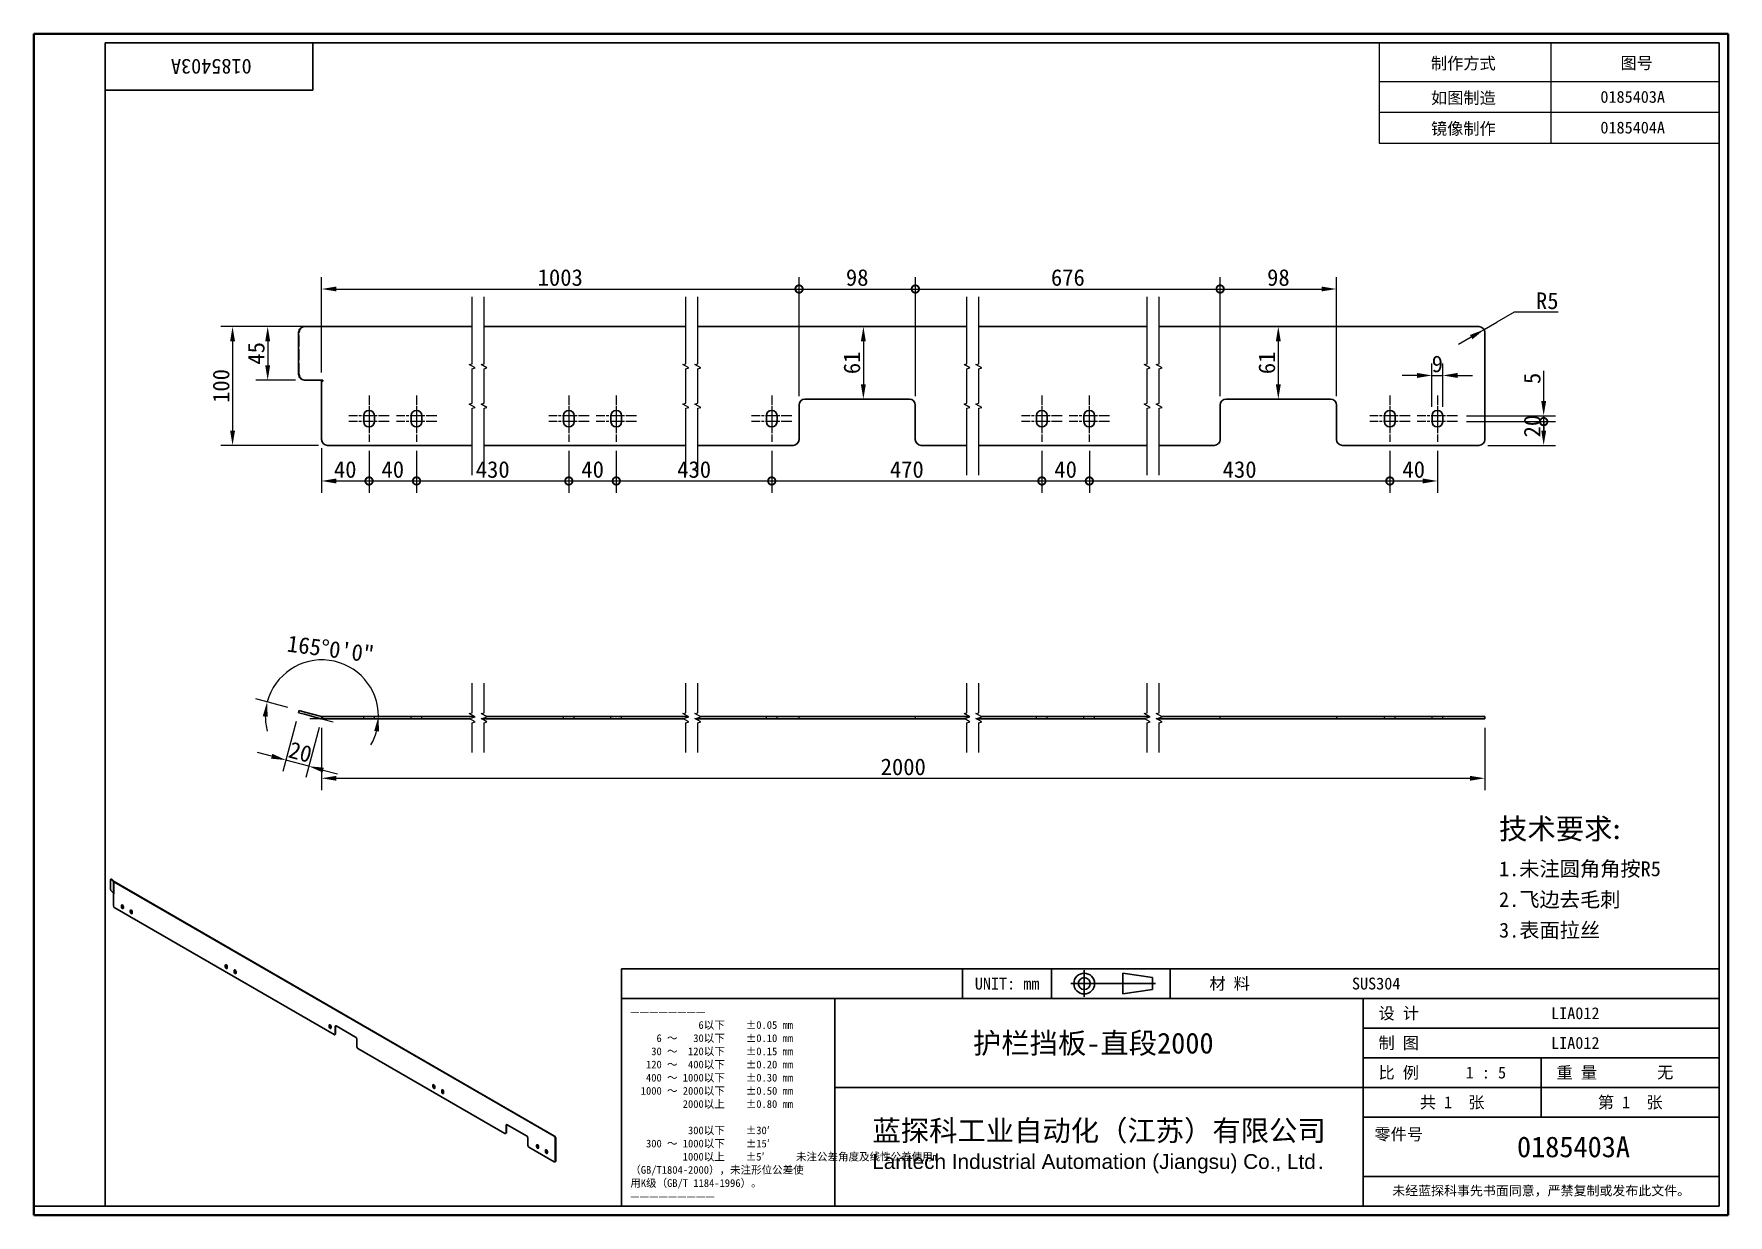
# Model space of a CAD drawing. Header units: millimetres. Extents: x 30 to 1458, y 27 to 1023.
import ezdxf
from ezdxf.enums import TextEntityAlignment as Align

# ---------------------------------------------------------------- set-up
doc = ezdxf.new("R2010")
doc.units = ezdxf.units.MM
doc.header["$LTSCALE"] = 5
doc.linetypes.add('CHAIN', pattern=[0.3543, 0.2362, -0.0295, 0.0591, -0.0295])
doc.linetypes.add('DASHED', pattern=[0.2067, 0.1654, -0.0413])
for name, color, linetype, lineweight in [('1', 7, 'Continuous', 18), ('可见 (ISO)', 7, 'Continuous', 25), ('可见窄的 (ISO)', 7, 'Continuous', 18), ('图框 (ISO)', 7, 'Continuous', 35), ('标题 (ISO)', 7, 'Continuous', 25)]:
    doc.layers.add(name, color=color, linetype=linetype, lineweight=lineweight)
for name, color, linetype, lineweight, true_color in [('中心标记 (ISO)', 1, 'CHAIN', 18, 0xc2ff0000), ('尺寸 (ISO)', 7, 'Continuous', 18, 0xc2008000), ('折线 (ISO)', 7, 'Continuous', 18, 0xc2008000), ('符号 (ISO)', 7, 'Continuous', 18, 0xc2008000), ('隐藏 (ISO)', 5, 'DASHED', 18, 0xc20000ff)]:
    doc.layers.add(name, color=color, linetype=linetype, lineweight=lineweight, true_color=true_color)
doc.styles.add('文本样式164', font='SimSun.ttf')
doc.styles.add('文本样式165', font='SimSun.ttf')
doc.styles.add('文本样式74', font='SimSun.ttf')
doc.styles.add('最新国标', font='simfang.ttf')
doc.styles.add('注释文本 (ISO)', font='simfang.ttf')
doc.dimstyles.new('默认 (GB)', dxfattribs={"dimscale": 5, "dimtxt": 2.8, "dimasz": 2.5, "dimexe": 2, "dimexo": 1.5, "dimgap": 0.5, "dimtad": 1, "dimtoh": 1, "dimdsep": 46, "dimtxsty": '最新国标', "dimcen": 0.09, "dimdle": 10, "dimaunit": 1, "dimadec": 3, "dimazin": 2, "dimtfac": 0.535714, "dimtdec": 3, "dimtmove": 0, "dimatfit": 3, "dimfxl": 1, "dimtolj": 1, "dimlwd": -1, "dimlwe": -1, "dimarcsym": 0})

msp = doc.modelspace()

# ---------------------------------------------------------------- texts
at = {"layer": '符号 (ISO)', "insert": (1264.4929, 310.7826), "char_height": 10, "width": 149.707603, "attachment_point": 4, "line_spacing_factor": 1.240703, "style": '注释文本 (ISO)'}
msp.add_mtext('{\\H1.75x;技术要求\\fCalibri|b0|i0|c0|p34;:\\fFangSong|b0|i0|c134|p49;\\P\\H0.71429x;1.未注圆角角按R5\\P2.飞边去毛刺\\P3.表面拉丝}', dxfattribs=at)

# ---------------------------------------------------------------- blocks, each defined once
blk = doc.blocks.new('图框 最新国标')
at = {"layer": '图框 (ISO)'}
for p, q in [((6, 7), (6, 204.5)), ((6, 204.5), (291.5, 204.5)), ((291.5, 204.5), (291.5, 5.5)), ((6, 7), (6, 5.5)), ((6, 7), (6, 5.5)), ((291.5, 5.5), (6, 5.5))]:
    blk.add_line(p, q, dxfattribs=at)
at = {"layer": '图框 (ISO)', "color": 7, "linetype": 'Continuous', "lineweight": 25}
for p, q in [((18, 203), (290, 203)), ((18, 7), (18, 203)), ((18, 203), (290, 203)), ((53, 203), (53, 195)), ((290, 203), (290, 7)), ((290, 203), (290, 7)), ((53, 195), (18, 195)), ((290, 7), (6, 7)), ((290, 7), (18, 7))]:
    blk.add_line(p, q, dxfattribs=at)
at = {"layer": '图框 (ISO)', "style": '文本样式74'}
blk.add_attdef('零件代号_001', (42.7, 200.25), '', height=2.5, rotation=180, dxfattribs=at)
blk = doc.blocks.new('标题栏 最新国标')
at = {"layer": '标题 (ISO)'}
for p, q in [((381.98, -183.84), (196.98, -183.84)), ((196.98, -183.84), (196.98, -223.84)), ((254.48, -183.84), (254.48, -188.84)), ((269.48, -183.84), (269.48, -188.84)), ((281.48, -188.09), (281.48, -184.59)), ((281.48, -184.59), (286.48, -185.34)), ((286.48, -185.34), (286.48, -187.34)), ((289.48, -183.84), (289.48, -188.84)), ((381.98, -223.84), (381.98, -183.84)), ((383.48, -183.84), (383.48, -225.34)), ((286.48, -187.34), (281.48, -188.09)), ((196.98, -188.84), (381.98, -188.84)), ((232.98, -188.84), (232.98, -223.84)), ((321.98, -188.84), (321.98, -223.84)), ((321.98, -193.84), (381.98, -193.84)), ((321.98, -198.84), (381.98, -198.84)), ((351.98, -198.84), (351.98, -208.84)), ((321.98, -203.84), (232.98, -203.84)), ((321.98, -203.84), (381.98, -203.84)), ((321.98, -208.84), (381.98, -208.84)), ((321.98, -218.84), (381.98, -218.84)), ((196.98, -223.84), (381.98, -223.84)), ((383.48, -225.34), (196.98, -225.34))]:
    blk.add_line(p, q, dxfattribs=at)
at = {"layer": '标题 (ISO)', "linetype": 'CHAIN', "ltscale": 5.000333}
blk.add_line((274.98, -184.09), (274.98, -188.59), dxfattribs=at)
at = {"layer": '标题 (ISO)', "linetype": 'CHAIN', "ltscale": 15.834605}
blk.add_line((272.73, -186.34), (286.98, -186.34), dxfattribs=at)
at = {"layer": '标题 (ISO)'}
for radius in [1.75, 1]:
    blk.add_circle((274.98, -186.34), radius, dxfattribs=at)
at = {"layer": '1', "style": '文本样式164'}
for s, p in [('UNIT: mm', (261.98, -186.34)), ('材 料', (299.48, -186.34)), ('设 计', (327.98, -191.34)), ('制 图', (327.98, -196.34)), ('比 例', (327.98, -201.34)), ('重 量', (357.98, -201.34)), ('共 1  张', (336.98, -206.34)), ('第 1  张', (366.98, -206.34))]:
    blk.add_text(s, height=2, dxfattribs=at).set_placement(p, align=Align.MIDDLE_CENTER)
at = {"layer": '标题 (ISO)', "style": '注释文本 (ISO)'}
for s, insert, char_height, attachment_point, line_spacing_factor in [('————————\\P}\\fSimSun|b0|i0;{\\H1.3000;             6以下    ±0.05 mm\\P}\\fSimSun|b0|i0;{\\H1.3000;     6 ～   30以下    ±0.10 mm\\P}\\fSimSun|b0|i0;{\\H1.3000;    30 ～  120以下    ±0.15 mm\\P}\\fSimSun|b0|i0;{\\H1.3000;   120 ～  400以下    ±0.20 mm\\P}\\fSimSun|b0|i0;{\\H1.3000;   400 ～ 1000以下    ±0.30 mm\\P}\\fSimSun|b0|i0;{\\H1.3000;  1000 ～ 2000以下    ±0.50 mm\\P}\\fSimSun|b0|i0;{\\H1.3000;          2000以上    ±0.80 mm\\P}\\fSimSun|b0|i0;{\\H1.3000;\\P}\\fSimSun|b0|i0;{\\H1.3000;           300以下    ±30′\\P}\\fSimSun|b0|i0;{\\H1.3000;   300 ～ 1000以下    ±15′\\P}\\fSimSun|b0|i0;{\\H1.3000;          1000以上    ±5′}\\fSimSun|b0|i0;{\\H1.3000;      未注公差角度及线性公差使用m\\P}\\fSimSun|b0|i0;{\\H1.3000;（GB/T1804-2000），未注形位公差使\\P}\\fSimSun|b0|i0;{\\H1.3000;用K级（GB/T 1184-1996）。\\P}\\fSimSun|b0|i0;{\\H1.3000;—————————', (198.48, -206.63), 1.3, 4, 1.023913), ('{\\fMicrosoft YaHei|b0|i0|c134|p34;\\H1.75x;蓝探科工业自动化（江苏）有限公司\\P\\fArial|b0|i0|c0|p34;\\H0.71429x;Lantech Industrial Automation (Jiangsu) Co., Ltd\\fFangSong|b0|i0|c134|p49;.\\H1.15195x; }', (277.48, -213.84), 2, 5, 0.978695)]:
    blk.add_mtext(s, dxfattribs=dict(at, insert=insert, char_height=char_height, attachment_point=attachment_point, line_spacing_factor=line_spacing_factor))
at = {"layer": '标题 (ISO)', "attachment_point": 5, "style": '注释文本 (ISO)'}
for s, insert, char_height in [('\\fFangSong|b0|i0;零件号', (327.98, -211.84), 2), ('\\fSimSun|b0|i0;{\\H1.6000;未经蓝探科事先书面同意，严禁复制或发布此文件。}', (351.98, -221.34), 1.6)]:
    blk.add_mtext(s, dxfattribs=dict(at, insert=insert, char_height=char_height))
at = {"layer": '标题 (ISO)'}
for tag, p, height, style in [('材料_001', (320.09, -187.33), 2, '注释文本 (ISO)'), ('设计人_001', (353.65, -192.33), 2, '注释文本 (ISO)'), ('库存编号_001', (256.23, -198.12), 3.5, '文本样式165'), ('设计人_001', (353.65, -197.33), 2, '注释文本 (ISO)'), ('视图比例_001', (339.26, -202.33), 2, '注释文本 (ISO)'), ('质量\\P3;_001', (371.53, -202.3), 2, '注释文本 (ISO)'), ('零件代号_001', (347.9, -215.59), 3.5, '文本样式165')]:
    blk.add_attdef(tag, p, '', height=height, dxfattribs=dict(at, style=style))
blk = doc.blocks.new('_DotSmall')
at = {"color": 0, "linetype": 'ByBlock', "const_width": 0.5}
blk.add_lwpolyline([(-0.0625, 0, 1), (0.0625, 0, 1)], format="xyb", close=True, dxfattribs=at)
blk = doc.blocks.new('*D5')
at = {"layer": 'Defpoints', "color": 0}
for p in [(272.4, 680.9), (312.4, 678.9), (312.4, 645.9)]:
    blk.add_point(p, dxfattribs=at)
at = {"layer": '尺寸 (ISO)', "color": 116, "true_color": 0x000000}
for p, q in [((272.4, 673.4), (272.4, 635.9)), ((312.4, 671.4), (312.4, 635.9)), ((284.9, 645.9), (312.4, 645.9))]:
    blk.add_line(p, q, dxfattribs=at)
blk.add_solid([(284.9, 648), (284.9, 643.8), (272.4, 645.9)], dxfattribs=at)
at = {"layer": '尺寸 (ISO)', "color": 116, "true_color": 0x000000, "xscale": 12.5, "yscale": 12.5, "zscale": 12.5}
blk.add_blockref('_DotSmall', (312.4, 645.9), dxfattribs=at)
at = {"layer": '尺寸 (ISO)', "insert": (292.3, 655.5), "char_height": 14, "attachment_point": 5, "style": '最新国标'}
blk.add_mtext('\\A1;40', dxfattribs=at)
blk = doc.blocks.new('*D7')
at = {"layer": 'Defpoints', "color": 0}
for p in [(312.4, 678.9), (352.4, 678.9), (352.4, 645.9)]:
    blk.add_point(p, dxfattribs=at)
at = {"layer": '尺寸 (ISO)', "color": 116, "true_color": 0x000000}
for p, q in [((312.4, 671.4), (312.4, 635.9)), ((352.4, 671.4), (352.4, 635.9)), ((312.4, 645.9), (352.4, 645.9))]:
    blk.add_line(p, q, dxfattribs=at)
at = {"layer": '尺寸 (ISO)', "color": 116, "true_color": 0x000000, "xscale": 12.5, "yscale": 12.5, "zscale": 12.5, "rotation": 180}
blk.add_blockref('_DotSmall', (312.4, 645.9), dxfattribs=at)
at = {"layer": '尺寸 (ISO)', "color": 116, "true_color": 0x000000, "xscale": 12.5, "yscale": 12.5, "zscale": 12.5}
blk.add_blockref('_DotSmall', (352.4, 645.9), dxfattribs=at)
at = {"layer": '尺寸 (ISO)', "insert": (332.4, 655.5), "char_height": 14, "attachment_point": 5, "style": '最新国标'}
blk.add_mtext('\\A1;40', dxfattribs=at)
blk = doc.blocks.new('*D8')
at = {"layer": 'Defpoints', "color": 0}
for p in [(352.4, 678.9), (480.7, 678.9), (480.7, 645.9)]:
    blk.add_point(p, dxfattribs=at)
at = {"layer": '尺寸 (ISO)', "color": 116, "true_color": 0x000000}
for p, q in [((352.4, 671.4), (352.4, 635.9)), ((480.7, 671.4), (480.7, 635.9)), ((352.4, 645.9), (480.7, 645.9))]:
    blk.add_line(p, q, dxfattribs=at)
at = {"layer": '尺寸 (ISO)', "color": 116, "true_color": 0x000000, "xscale": 12.5, "yscale": 12.5, "zscale": 12.5, "rotation": 180}
blk.add_blockref('_DotSmall', (352.4, 645.9), dxfattribs=at)
at = {"layer": '尺寸 (ISO)', "color": 116, "true_color": 0x000000, "xscale": 12.5, "yscale": 12.5, "zscale": 12.5}
blk.add_blockref('_DotSmall', (480.7, 645.9), dxfattribs=at)
at = {"layer": '尺寸 (ISO)', "insert": (416.6, 655.5), "char_height": 14, "attachment_point": 5, "style": '最新国标'}
blk.add_mtext('\\A1;430', dxfattribs=at)
blk = doc.blocks.new('*D9')
at = {"layer": 'Defpoints', "color": 0}
for p in [(480.7, 678.9), (520.7, 678.9), (520.7, 645.9)]:
    blk.add_point(p, dxfattribs=at)
at = {"layer": '尺寸 (ISO)', "color": 116, "true_color": 0x000000}
for p, q in [((480.7, 671.4), (480.7, 635.9)), ((520.7, 671.4), (520.7, 635.9)), ((480.7, 645.9), (520.7, 645.9))]:
    blk.add_line(p, q, dxfattribs=at)
at = {"layer": '尺寸 (ISO)', "color": 116, "true_color": 0x000000, "xscale": 12.5, "yscale": 12.5, "zscale": 12.5, "rotation": 180}
blk.add_blockref('_DotSmall', (480.7, 645.9), dxfattribs=at)
at = {"layer": '尺寸 (ISO)', "color": 116, "true_color": 0x000000, "xscale": 12.5, "yscale": 12.5, "zscale": 12.5}
blk.add_blockref('_DotSmall', (520.7, 645.9), dxfattribs=at)
at = {"layer": '尺寸 (ISO)', "insert": (500.8, 655.5), "char_height": 14, "attachment_point": 5, "style": '最新国标'}
blk.add_mtext('\\A1;40', dxfattribs=at)
blk = doc.blocks.new('*D10')
at = {"layer": 'Defpoints', "color": 0}
for p in [(520.7, 678.9), (651.7, 678.9), (651.7, 645.9)]:
    blk.add_point(p, dxfattribs=at)
at = {"layer": '尺寸 (ISO)', "color": 116, "true_color": 0x000000}
for p, q in [((520.7, 671.4), (520.7, 635.9)), ((651.7, 671.4), (651.7, 635.9)), ((520.7, 645.9), (651.7, 645.9))]:
    blk.add_line(p, q, dxfattribs=at)
at = {"layer": '尺寸 (ISO)', "color": 116, "true_color": 0x000000, "xscale": 12.5, "yscale": 12.5, "zscale": 12.5, "rotation": 180}
blk.add_blockref('_DotSmall', (520.7, 645.9), dxfattribs=at)
at = {"layer": '尺寸 (ISO)', "color": 116, "true_color": 0x000000, "xscale": 12.5, "yscale": 12.5, "zscale": 12.5}
blk.add_blockref('_DotSmall', (651.7, 645.9), dxfattribs=at)
at = {"layer": '尺寸 (ISO)', "insert": (586.3, 655.5), "char_height": 14, "attachment_point": 5, "style": '最新国标'}
blk.add_mtext('\\A1;430', dxfattribs=at)
blk = doc.blocks.new('*D11')
at = {"layer": 'Defpoints', "color": 0}
for p in [(651.7, 678.9), (879.3, 678.9), (879.3, 645.9)]:
    blk.add_point(p, dxfattribs=at)
at = {"layer": '尺寸 (ISO)', "color": 116, "true_color": 0x000000}
for p, q in [((651.7, 671.4), (651.7, 635.9)), ((879.3, 671.4), (879.3, 635.9)), ((651.7, 645.9), (879.3, 645.9))]:
    blk.add_line(p, q, dxfattribs=at)
at = {"layer": '尺寸 (ISO)', "color": 116, "true_color": 0x000000, "xscale": 12.5, "yscale": 12.5, "zscale": 12.5, "rotation": 180}
blk.add_blockref('_DotSmall', (651.7, 645.9), dxfattribs=at)
at = {"layer": '尺寸 (ISO)', "color": 116, "true_color": 0x000000, "xscale": 12.5, "yscale": 12.5, "zscale": 12.5}
blk.add_blockref('_DotSmall', (879.3, 645.9), dxfattribs=at)
at = {"layer": '尺寸 (ISO)', "insert": (765.5, 655.5), "char_height": 14, "attachment_point": 5, "style": '最新国标'}
blk.add_mtext('\\A1;470', dxfattribs=at)
blk = doc.blocks.new('*D12')
at = {"layer": 'Defpoints', "color": 0}
for p in [(879.3, 678.9), (919.3, 678.9), (919.3, 645.9)]:
    blk.add_point(p, dxfattribs=at)
at = {"layer": '尺寸 (ISO)', "color": 116, "true_color": 0x000000}
for p, q in [((879.3, 671.4), (879.3, 635.9)), ((919.3, 671.4), (919.3, 635.9)), ((879.3, 645.9), (919.3, 645.9))]:
    blk.add_line(p, q, dxfattribs=at)
at = {"layer": '尺寸 (ISO)', "color": 116, "true_color": 0x000000, "xscale": 12.5, "yscale": 12.5, "zscale": 12.5, "rotation": 180}
blk.add_blockref('_DotSmall', (879.3, 645.9), dxfattribs=at)
at = {"layer": '尺寸 (ISO)', "color": 116, "true_color": 0x000000, "xscale": 12.5, "yscale": 12.5, "zscale": 12.5}
blk.add_blockref('_DotSmall', (919.3, 645.9), dxfattribs=at)
at = {"layer": '尺寸 (ISO)', "insert": (899.3, 655.5), "char_height": 14, "attachment_point": 5, "style": '最新国标'}
blk.add_mtext('\\A1;40', dxfattribs=at)
blk = doc.blocks.new('*D13')
at = {"layer": 'Defpoints', "color": 0}
for p in [(919.3, 678.9), (1172.5, 678.9), (1172.5, 645.9)]:
    blk.add_point(p, dxfattribs=at)
at = {"layer": '尺寸 (ISO)', "color": 116, "true_color": 0x000000}
for p, q in [((919.3, 671.4), (919.3, 635.9)), ((1172.5, 671.4), (1172.5, 635.9)), ((919.3, 645.9), (1172.5, 645.9))]:
    blk.add_line(p, q, dxfattribs=at)
at = {"layer": '尺寸 (ISO)', "color": 116, "true_color": 0x000000, "xscale": 12.5, "yscale": 12.5, "zscale": 12.5, "rotation": 180}
blk.add_blockref('_DotSmall', (919.3, 645.9), dxfattribs=at)
at = {"layer": '尺寸 (ISO)', "color": 116, "true_color": 0x000000, "xscale": 12.5, "yscale": 12.5, "zscale": 12.5}
blk.add_blockref('_DotSmall', (1172.5, 645.9), dxfattribs=at)
at = {"layer": '尺寸 (ISO)', "insert": (1045.9, 655.5), "char_height": 14, "attachment_point": 5, "style": '最新国标'}
blk.add_mtext('\\A1;430', dxfattribs=at)
blk = doc.blocks.new('*D14')
at = {"layer": 'Defpoints', "color": 0}
for p in [(1172.5, 678.9), (1212.5, 678.9), (1212.5, 645.9)]:
    blk.add_point(p, dxfattribs=at)
at = {"layer": '尺寸 (ISO)', "color": 116, "true_color": 0x000000}
for p, q in [((1172.5, 671.4), (1172.5, 635.9)), ((1212.5, 671.4), (1212.5, 635.9)), ((1172.5, 645.9), (1200, 645.9))]:
    blk.add_line(p, q, dxfattribs=at)
blk.add_solid([(1200, 648), (1200, 643.8), (1212.5, 645.9)], dxfattribs=at)
at = {"layer": '尺寸 (ISO)', "color": 116, "true_color": 0x000000, "xscale": 12.5, "yscale": 12.5, "zscale": 12.5, "rotation": 180}
blk.add_blockref('_DotSmall', (1172.5, 645.9), dxfattribs=at)
at = {"layer": '尺寸 (ISO)', "insert": (1192.6, 655.5), "char_height": 14, "attachment_point": 5, "style": '最新国标'}
blk.add_mtext('\\A1;40', dxfattribs=at)
blk = doc.blocks.new('*D15')
at = {"layer": 'Defpoints', "color": 0}
for p in [(272.9, 775.9), (227, 730.9), (257.9, 730.9)]:
    blk.add_point(p, dxfattribs=at)
at = {"layer": '尺寸 (ISO)', "color": 116, "true_color": 0x000000}
for p, q in [((265.4, 775.9), (217, 775.9)), ((227, 763.4), (227, 743.4)), ((250.4, 730.9), (217, 730.9))]:
    blk.add_line(p, q, dxfattribs=at)
for points in [[(224.9, 763.4), (229.1, 763.4), (227, 775.9)], [(224.9, 743.4), (229.1, 743.4), (227, 730.9)]]:
    blk.add_solid(points, dxfattribs=at)
at = {"layer": '尺寸 (ISO)', "insert": (217.4, 753.4), "char_height": 14, "attachment_point": 5, "rotation": 90, "style": '最新国标'}
blk.add_mtext('\\A1;45', dxfattribs=at)
blk = doc.blocks.new('*D16')
at = {"layer": 'Defpoints', "color": 0}
for p in [(272.9, 775.9), (197.4, 675.9), (277.4, 675.9)]:
    blk.add_point(p, dxfattribs=at)
at = {"layer": '尺寸 (ISO)', "color": 116, "true_color": 0x000000}
for p, q in [((265.4, 775.9), (187.4, 775.9)), ((197.4, 763.4), (197.4, 688.4)), ((269.9, 675.9), (187.4, 675.9))]:
    blk.add_line(p, q, dxfattribs=at)
for points in [[(195.3, 763.4), (199.5, 763.4), (197.4, 775.9)], [(195.3, 688.4), (199.5, 688.4), (197.4, 675.9)]]:
    blk.add_solid(points, dxfattribs=at)
at = {"layer": '尺寸 (ISO)', "insert": (187.8, 725.9), "char_height": 14, "attachment_point": 5, "rotation": 90, "style": '最新国标'}
blk.add_mtext('\\A1;100', dxfattribs=at)
blk = doc.blocks.new('*D17')
at = {"layer": 'Defpoints', "color": 0}
for p in [(728.9, 775.9), (728.9, 714.9), (728.9, 714.9)]:
    blk.add_point(p, dxfattribs=at)
at = {"layer": '尺寸 (ISO)', "color": 116, "true_color": 0x000000}
blk.add_line((728.9, 763.4), (728.9, 727.4), dxfattribs=at)
for points in [[(726.8, 763.4), (731, 763.4), (728.9, 775.9)], [(726.8, 727.4), (731, 727.4), (728.9, 714.9)]]:
    blk.add_solid(points, dxfattribs=at)
at = {"layer": '尺寸 (ISO)', "insert": (719.3, 745.4), "char_height": 14, "attachment_point": 5, "rotation": 90, "style": '最新国标'}
blk.add_mtext('\\A1;61', dxfattribs=at)
blk = doc.blocks.new('*D18')
at = {"layer": 'Defpoints', "color": 0}
for p in [(1078.5, 775.9), (1078.5, 714.9), (1078.5, 714.9)]:
    blk.add_point(p, dxfattribs=at)
at = {"layer": '尺寸 (ISO)', "color": 116, "true_color": 0x000000}
blk.add_line((1078.5, 763.4), (1078.5, 727.4), dxfattribs=at)
for points in [[(1076.4, 763.4), (1080.6, 763.4), (1078.5, 775.9)], [(1076.4, 727.4), (1080.6, 727.4), (1078.5, 714.9)]]:
    blk.add_solid(points, dxfattribs=at)
at = {"layer": '尺寸 (ISO)', "insert": (1068.9, 745.4), "char_height": 14, "attachment_point": 5, "rotation": 90, "style": '最新国标'}
blk.add_mtext('\\A1;61', dxfattribs=at)
blk = doc.blocks.new('*D19')
at = {"layer": 'Defpoints', "color": 0}
for p in [(674.7, 807.6), (272.4, 729.9), (674.7, 709.9)]:
    blk.add_point(p, dxfattribs=at)
at = {"layer": '尺寸 (ISO)', "color": 116, "true_color": 0x000000}
for p, q in [((272.4, 737.4), (272.4, 817.6)), ((674.7, 717.4), (674.7, 817.6)), ((284.9, 807.6), (674.7, 807.6))]:
    blk.add_line(p, q, dxfattribs=at)
blk.add_solid([(284.9, 809.7), (284.9, 805.6), (272.4, 807.6)], dxfattribs=at)
at = {"layer": '尺寸 (ISO)', "color": 116, "true_color": 0x000000, "xscale": 12.5, "yscale": 12.5, "zscale": 12.5}
blk.add_blockref('_DotSmall', (674.7, 807.6), dxfattribs=at)
at = {"layer": '尺寸 (ISO)', "insert": (473.5, 817.2), "char_height": 14, "attachment_point": 5, "style": '最新国标'}
blk.add_mtext('\\A1;1003', dxfattribs=at)
blk = doc.blocks.new('*D20')
at = {"layer": 'Defpoints', "color": 0}
for p in [(772.7, 807.6), (674.7, 709.9), (772.7, 709.9)]:
    blk.add_point(p, dxfattribs=at)
at = {"layer": '尺寸 (ISO)', "color": 116, "true_color": 0x000000}
for p, q in [((674.7, 717.4), (674.7, 817.6)), ((772.7, 717.4), (772.7, 817.6)), ((674.7, 807.6), (772.7, 807.6))]:
    blk.add_line(p, q, dxfattribs=at)
at = {"layer": '尺寸 (ISO)', "color": 116, "true_color": 0x000000, "xscale": 12.5, "yscale": 12.5, "zscale": 12.5, "rotation": 180}
blk.add_blockref('_DotSmall', (674.7, 807.6), dxfattribs=at)
at = {"layer": '尺寸 (ISO)', "color": 116, "true_color": 0x000000, "xscale": 12.5, "yscale": 12.5, "zscale": 12.5}
blk.add_blockref('_DotSmall', (772.7, 807.6), dxfattribs=at)
at = {"layer": '尺寸 (ISO)', "insert": (723.7, 817.2), "char_height": 14, "attachment_point": 5, "style": '最新国标'}
blk.add_mtext('\\A1;98', dxfattribs=at)
blk = doc.blocks.new('*D21')
at = {"layer": 'Defpoints', "color": 0}
for p in [(1029.5, 807.6), (772.7, 709.9), (1029.5, 709.9)]:
    blk.add_point(p, dxfattribs=at)
at = {"layer": '尺寸 (ISO)', "color": 116, "true_color": 0x000000}
for p, q in [((772.7, 717.4), (772.7, 817.6)), ((1029.5, 717.4), (1029.5, 817.6)), ((772.7, 807.6), (1029.5, 807.6))]:
    blk.add_line(p, q, dxfattribs=at)
at = {"layer": '尺寸 (ISO)', "color": 116, "true_color": 0x000000, "xscale": 12.5, "yscale": 12.5, "zscale": 12.5, "rotation": 180}
blk.add_blockref('_DotSmall', (772.7, 807.6), dxfattribs=at)
at = {"layer": '尺寸 (ISO)', "color": 116, "true_color": 0x000000, "xscale": 12.5, "yscale": 12.5, "zscale": 12.5}
blk.add_blockref('_DotSmall', (1029.5, 807.6), dxfattribs=at)
at = {"layer": '尺寸 (ISO)', "insert": (901.2, 817.2), "char_height": 14, "attachment_point": 5, "style": '最新国标'}
blk.add_mtext('\\A1;676', dxfattribs=at)
blk = doc.blocks.new('*D22')
at = {"layer": 'Defpoints', "color": 0}
for p in [(1127.5, 807.6), (1029.5, 709.9), (1127.5, 709.9)]:
    blk.add_point(p, dxfattribs=at)
at = {"layer": '尺寸 (ISO)', "color": 116, "true_color": 0x000000}
for p, q in [((1029.5, 717.4), (1029.5, 817.6)), ((1127.5, 717.4), (1127.5, 817.6)), ((1029.5, 807.6), (1115, 807.6))]:
    blk.add_line(p, q, dxfattribs=at)
blk.add_solid([(1115, 809.7), (1115, 805.6), (1127.5, 807.6)], dxfattribs=at)
at = {"layer": '尺寸 (ISO)', "color": 116, "true_color": 0x000000, "xscale": 12.5, "yscale": 12.5, "zscale": 12.5, "rotation": 180}
blk.add_blockref('_DotSmall', (1029.5, 807.6), dxfattribs=at)
at = {"layer": '尺寸 (ISO)', "insert": (1078.6, 817.2), "char_height": 14, "attachment_point": 5, "style": '最新国标'}
blk.add_mtext('\\A1;98', dxfattribs=at)
blk = doc.blocks.new('*D23')
at = {"layer": 'Defpoints', "color": 0}
for p in [(1229.5, 695.9), (1302.1, 695.9), (1247.5, 675.9)]:
    blk.add_point(p, dxfattribs=at)
at = {"layer": '尺寸 (ISO)', "color": 116, "true_color": 0x000000}
for p, q in [((1237, 695.9), (1312.1, 695.9)), ((1302.1, 688.4), (1302.1, 695.9)), ((1255, 675.9), (1312.1, 675.9))]:
    blk.add_line(p, q, dxfattribs=at)
blk.add_solid([(1300, 688.4), (1304.2, 688.4), (1302.1, 675.9)], dxfattribs=at)
at = {"layer": '尺寸 (ISO)', "color": 116, "true_color": 0x000000, "xscale": 12.5, "yscale": 12.5, "zscale": 12.5, "rotation": 90}
blk.add_blockref('_DotSmall', (1302.1, 695.9), dxfattribs=at)
at = {"layer": '尺寸 (ISO)', "insert": (1292.5, 692.1), "char_height": 14, "attachment_point": 5, "rotation": 90, "style": '最新国标'}
blk.add_mtext('\\A1;20', dxfattribs=at)
blk = doc.blocks.new('*D24')
at = {"layer": 'Defpoints', "color": 0}
for p in [(1229.5, 700.9), (1302.1, 700.9), (1229.5, 695.9)]:
    blk.add_point(p, dxfattribs=at)
at = {"layer": '尺寸 (ISO)', "color": 116, "true_color": 0x000000}
for p, q in [((1302.1, 713.4), (1302.1, 738.7)), ((1237, 700.9), (1312.1, 700.9)), ((1302.1, 695.9), (1302.1, 700.9)), ((1237, 695.9), (1312.1, 695.9)), ((1302.1, 695.9), (1302.1, 683.4))]:
    blk.add_line(p, q, dxfattribs=at)
blk.add_solid([(1300, 713.4), (1304.2, 713.4), (1302.1, 700.9)], dxfattribs=at)
at = {"layer": '尺寸 (ISO)', "color": 116, "true_color": 0x000000, "xscale": 12.5, "yscale": 12.5, "zscale": 12.5, "rotation": 90}
blk.add_blockref('_DotSmall', (1302.1, 695.9), dxfattribs=at)
at = {"layer": '尺寸 (ISO)', "insert": (1292.5, 732.3), "char_height": 14, "attachment_point": 5, "rotation": 90, "style": '最新国标'}
blk.add_mtext('\\A1;5', dxfattribs=at)
blk = doc.blocks.new('*D25')
at = {"layer": 'Defpoints', "color": 0}
for p in [(253.1, 450.6), (272.4, 445.5), (242.4, 410.8)]:
    blk.add_point(p, dxfattribs=at)
at = {"layer": '尺寸 (ISO)', "color": 116, "true_color": 0x000000}
for p, q in [((251.1, 443.4), (239.8, 401.1)), ((270.4, 438.2), (259.1, 396)), ((230.3, 414), (218.3, 417.3)), ((261.7, 405.6), (242.4, 410.8)), ((273.8, 402.4), (285.9, 399.2))]:
    blk.add_line(p, q, dxfattribs=at)
for points in [[(230.9, 416.1), (229.8, 412), (242.4, 410.8)], [(274.3, 404.4), (273.3, 400.4), (261.7, 405.6)]]:
    blk.add_solid(points, dxfattribs=at)
at = {"layer": '尺寸 (ISO)', "insert": (254.5, 417.5), "char_height": 14, "attachment_point": 5, "rotation": 345, "style": '最新国标'}
blk.add_mtext('\\A1;20', dxfattribs=at)
blk = doc.blocks.new('*D26')
at = {"layer": 'Defpoints', "color": 0}
for p in [(272.4, 445.5), (1252.5, 445.5), (1252.5, 395.5)]:
    blk.add_point(p, dxfattribs=at)
at = {"layer": '尺寸 (ISO)', "color": 116, "true_color": 0x000000}
for p, q in [((272.4, 438), (272.4, 385.5)), ((1252.5, 438), (1252.5, 385.5)), ((284.9, 395.5), (1240, 395.5))]:
    blk.add_line(p, q, dxfattribs=at)
for points in [[(284.9, 397.5), (284.9, 393.4), (272.4, 395.5)], [(1240, 397.5), (1240, 393.4), (1252.5, 395.5)]]:
    blk.add_solid(points, dxfattribs=at)
at = {"layer": '尺寸 (ISO)', "insert": (762.5, 405), "char_height": 14, "attachment_point": 5, "style": '最新国标'}
blk.add_mtext('\\A1;2000', dxfattribs=at)
blk = doc.blocks.new('*D27')
at = {"layer": 'Defpoints', "color": 0}
for p in [(1247.5, 770.9), (1251.9, 773.4)]:
    blk.add_point(p, dxfattribs=at)
at = {"layer": '尺寸 (ISO)', "color": 116, "true_color": 0x000000}
for p, q in [((1277.1, 788), (1262.7, 779.7)), ((1314.4, 788), (1277.1, 788)), ((1247.5, 770.9), (1251.9, 773.4)), ((1251.9, 773.4), (1262.7, 779.7)), ((1241, 767.1), (1230.2, 760.9))]:
    blk.add_line(p, q, dxfattribs=at)
blk.add_solid([(1240, 768.9), (1242.1, 765.3), (1251.9, 773.4)], dxfattribs=at)
at = {"layer": '尺寸 (ISO)', "insert": (1305.1, 797.6), "char_height": 14, "attachment_point": 5, "style": '最新国标'}
blk.add_mtext('\\A1;R5', dxfattribs=at)
blk = doc.blocks.new('表格1')
at = {"layer": '符号 (ISO)'}
for p, q in [((232.72, 203), (290, 203)), ((232.72, 203), (232.72, 196.46)), ((261.65, 203), (261.65, 196.46)), ((290, 203), (290, 196.46)), ((232.72, 196.46), (290, 196.46)), ((232.72, 196.46), (232.72, 186.11)), ((261.65, 196.46), (261.65, 186.11)), ((290, 196.46), (290, 186.11)), ((232.72, 191.34), (290, 191.34)), ((232.72, 186.11), (290, 186.11))]:
    blk.add_line(p, q, dxfattribs=at)
at = {"layer": '符号 (ISO)', "char_height": 2, "attachment_point": 7, "style": '注释文本 (ISO)'}
for s, insert in [('制作方式', (241.43, 198.32)), ('图号', (273.37, 198.38)), ('如图制造', (241.44, 192.5)), ('0185403A', (269.98, 192.86)), ('镜像制作', (241.43, 187.31)), ('0185404A', (269.98, 187.69))]:
    blk.add_mtext(s, dxfattribs=dict(at, insert=insert))
blk = doc.blocks.new('*D29')
at = {"layer": 'Defpoints', "color": 0}
for p in [(1217, 734.8), (1208, 700.9), (1217, 700.9)]:
    blk.add_point(p, dxfattribs=at)
at = {"layer": '尺寸 (ISO)', "color": 116, "true_color": 0x000000}
for p, q in [((1208, 708.4), (1208, 744.8)), ((1217, 708.4), (1217, 744.8)), ((1195.5, 734.8), (1183, 734.8)), ((1208, 734.8), (1217, 734.8)), ((1229.5, 734.8), (1242, 734.8))]:
    blk.add_line(p, q, dxfattribs=at)
for points in [[(1195.5, 736.9), (1195.5, 732.7), (1208, 734.8)], [(1229.5, 736.9), (1229.5, 732.7), (1217, 734.8)]]:
    blk.add_solid(points, dxfattribs=at)
at = {"layer": '尺寸 (ISO)', "insert": (1212.5, 744.4), "char_height": 14, "attachment_point": 5, "style": '最新国标'}
blk.add_mtext('\\A1;9', dxfattribs=at)
blk = doc.blocks.new('*D30')
at = {"layer": 'Defpoints', "color": 0}
for p in [(300, 486.6), (251.2, 453.2), (272.7, 447.5), (320.4, 447.5)]:
    blk.add_point(p, dxfattribs=at)
at = {"layer": '尺寸 (ISO)', "color": 116, "true_color": 0x000000}
blk.add_line((243.9, 455.2), (216.9, 462.4), dxfattribs=at)
for start, end in [(0, 165), (180.0432, 195.0863), (329.9137, 344.9568)]:
    blk.add_arc((272.7, 447.5), 47.7, start, end, dxfattribs=at)
for points in [[(222.8, 447.7), (227, 447.2), (226.5, 459.8)], [(316.7, 435.3), (320.8, 434.8), (320.4, 447.5)]]:
    blk.add_solid(points, dxfattribs=at)
at = {"layer": '尺寸 (ISO)', "insert": (280.1, 504.3), "char_height": 14, "attachment_point": 5, "rotation": 352.5, "style": '最新国标'}
blk.add_mtext('\\A1;165°0\'0"', dxfattribs=at)

# ---------------------------------------------------------------- dimensions: what is measured, and where the dimension line sits
at = {"layer": '尺寸 (ISO)', "color": 116, "true_color": 0x00803f}
for base, p1, p2, text, override, picture, middle in [((674.6719, 807.6469), (272.3904, 729.8964), (674.6719, 709.8964), '1003', {"dimgap": 0.5, "dimtoh": 0, "dimdec": 2, "dimlfac": 2.493279, "dimblk2": 'DotSmall', "dimsah": 1, "dimdle": 0, "dimtol": 0, "dimlim": 0, "dimtp": 0, "dimtm": 0, "dimtdec": 3, "dimtofl": 0, "dimatfit": 1}, '*D19', (473.4811, 807.6469)), ((1029.5329, 807.6469), (772.6719, 709.8964), (1029.5329, 709.8964), '676', {"dimgap": 0.5, "dimtoh": 0, "dimdec": 2, "dimlfac": 2.631773, "dimblk1": 'DotSmall', "dimblk2": 'DotSmall', "dimsah": 1, "dimdle": 0, "dimtol": 0, "dimlim": 0, "dimtp": 0, "dimtm": 0, "dimtdec": 3, "dimtofl": 0, "dimatfit": 1}, '*D21', (901.1524, 807.6469)), ((480.7433, 645.8964), (352.3904, 678.8964), (480.7433, 678.8964), '430', {"dimgap": 0.5, "dimtoh": 0, "dimdec": 2, "dimlfac": 3.350136, "dimblk1": 'DotSmall', "dimblk2": 'DotSmall', "dimsah": 1, "dimdle": 0, "dimtol": 0, "dimlim": 0, "dimtp": 0, "dimtm": 0, "dimtdec": 3, "dimtofl": 0, "dimatfit": 1}, '*D8', (416.6168, 645.8964)), ((651.6719, 645.8964), (520.7433, 678.8964), (651.6719, 678.8964), '430', {"dimgap": 0.5, "dimtoh": 0, "dimdec": 2, "dimlfac": 3.284233, "dimblk1": 'DotSmall', "dimblk2": 'DotSmall', "dimsah": 1, "dimdle": 0, "dimtol": 0, "dimlim": 0, "dimtp": 0, "dimtm": 0, "dimtdec": 3, "dimtofl": 0, "dimatfit": 1}, '*D10', (586.2576, 645.8964)), ((879.2636, 645.8964), (651.6719, 678.8964), (879.2636, 678.8964), '470', {"dimgap": 0.5, "dimtoh": 0, "dimdec": 2, "dimlfac": 2.065102, "dimblk1": 'DotSmall', "dimblk2": 'DotSmall', "dimsah": 1, "dimdle": 0, "dimtol": 0, "dimlim": 0, "dimtp": 0, "dimtm": 0, "dimtdec": 3, "dimtofl": 0, "dimatfit": 1}, '*D11', (765.5177, 645.8964)), ((1172.5329, 645.8964), (919.2636, 678.8964), (1172.5329, 678.8964), '430', {"dimgap": 0.5, "dimtoh": 0, "dimdec": 2, "dimlfac": 1.697797, "dimblk1": 'DotSmall', "dimblk2": 'DotSmall', "dimsah": 1, "dimdle": 0, "dimtol": 0, "dimlim": 0, "dimtp": 0, "dimtm": 0, "dimtdec": 3, "dimtofl": 0, "dimatfit": 1}, '*D13', (1045.9483, 645.8964))]:
    dim = msp.add_linear_dim(base=base, p1=p1, p2=p2, angle=180, text=text, dimstyle='默认 (GB)', override=override, dxfattribs=at)
    dim.commit()
    dim.dimension.update_dxf_attribs({"geometry": picture, "text_midpoint": middle, "dimtype": 160})
for base, p1, p2, angle, override, picture, middle in [((772.6719, 807.6469), (674.6719, 709.8964), (772.6719, 709.8964), 180, {"dimgap": 0.5, "dimtoh": 0, "dimdec": 2, "dimblk1": 'DotSmall', "dimblk2": 'DotSmall', "dimsah": 1, "dimdle": 0, "dimtol": 0, "dimlim": 0, "dimtp": 0, "dimtm": 0, "dimtdec": 3, "dimtofl": 0, "dimatfit": 1}, '*D20', (723.7219, 807.6469)), ((1127.5329, 807.6469), (1029.5329, 709.8964), (1127.5329, 709.8964), 180, {"dimgap": 0.5, "dimtoh": 0, "dimdec": 2, "dimblk1": 'DotSmall', "dimsah": 1, "dimdle": 0, "dimtol": 0, "dimlim": 0, "dimtp": 0, "dimtm": 0, "dimtdec": 3, "dimtofl": 0, "dimatfit": 1}, '*D22', (1078.5829, 807.6469)), ((197.3904, 675.8964), (272.917, 775.8964), (277.3904, 675.8964), 270, {"dimgap": 0.5, "dimtoh": 0, "dimdec": 2, "dimtol": 0, "dimlim": 0, "dimtp": 0, "dimtm": 0, "dimtdec": 3, "dimtofl": 0, "dimatfit": 1}, '*D16', (197.3904, 725.8964)), ((226.9816, 730.8964), (272.917, 775.8964), (257.9015, 730.8964), 270, {"dimgap": 0.5, "dimtoh": 0, "dimdec": 2, "dimtol": 0, "dimlim": 0, "dimtp": 0, "dimtm": 0, "dimtdec": 3, "dimtofl": 0, "dimatfit": 1}, '*D15', (226.9816, 753.3964)), ((728.9228, 714.8964), (728.9228, 775.8964), (728.9228, 714.8964), 270, {"dimgap": 0.5, "dimtoh": 0, "dimdec": 2, "dimse1": 1, "dimse2": 1, "dimtol": 0, "dimlim": 0, "dimtp": 0, "dimtm": 0, "dimtdec": 3, "dimtofl": 0, "dimatfit": 1}, '*D17', (728.9228, 745.3964)), ((1078.489, 714.8964), (1078.489, 775.8964), (1078.489, 714.8964), 270, {"dimgap": 0.5, "dimtoh": 0, "dimdec": 2, "dimse1": 1, "dimse2": 1, "dimtol": 0, "dimlim": 0, "dimtp": 0, "dimtm": 0, "dimtdec": 3, "dimtofl": 0, "dimatfit": 1}, '*D18', (1078.489, 745.3964)), ((1217.0329, 734.8085), (1208.0329, 700.8964), (1217.0329, 700.8964), 180, {"dimgap": 0.5, "dimtoh": 0, "dimdec": 2, "dimtol": 0, "dimlim": 0, "dimtp": 0, "dimtm": 0, "dimtdec": 3, "dimtofl": 1, "dimatfit": 1}, '*D29', (1212.5329, 734.8085)), ((1302.1109, 700.8964), (1229.5329, 695.8964), (1229.5329, 700.8964), 90, {"dimgap": 0.5, "dimtoh": 0, "dimdec": 2, "dimblk1": 'DotSmall', "dimsah": 1, "dimdle": 0, "dimtol": 0, "dimlim": 0, "dimtp": 0, "dimtm": 0, "dimtdec": 3, "dimtofl": 1, "dimatfit": 1}, '*D24', (1302.1109, 732.2764)), ((1302.1109, 695.8964), (1247.5329, 675.8964), (1229.5329, 695.8964), 90, {"dimgap": 0.5, "dimtoh": 0, "dimdec": 2, "dimblk2": 'DotSmall', "dimsah": 1, "dimdle": 0, "dimtol": 0, "dimlim": 0, "dimtp": 0, "dimtm": 0, "dimtdec": 3, "dimtofl": 1, "dimatfit": 1}, '*D23', (1302.1109, 692.1464)), ((312.3904, 645.8964), (272.3904, 680.8964), (312.3904, 678.8964), 180, {"dimgap": 0.5, "dimtoh": 0, "dimdec": 2, "dimblk2": 'DotSmall', "dimsah": 1, "dimdle": 0, "dimtol": 0, "dimlim": 0, "dimtp": 0, "dimtm": 0, "dimtdec": 3, "dimtofl": 0, "dimatfit": 1}, '*D5', (292.3404, 645.8964)), ((352.3904, 645.8964), (312.3904, 678.8964), (352.3904, 678.8964), 180, {"dimgap": 0.5, "dimtoh": 0, "dimdec": 2, "dimblk1": 'DotSmall', "dimblk2": 'DotSmall', "dimsah": 1, "dimdle": 0, "dimtol": 0, "dimlim": 0, "dimtp": 0, "dimtm": 0, "dimtdec": 3, "dimtofl": 0, "dimatfit": 1}, '*D7', (332.4404, 645.8964)), ((520.7433, 645.8964), (480.7433, 678.8964), (520.7433, 678.8964), 180, {"dimgap": 0.5, "dimtoh": 0, "dimdec": 2, "dimblk1": 'DotSmall', "dimblk2": 'DotSmall', "dimsah": 1, "dimdle": 0, "dimtol": 0, "dimlim": 0, "dimtp": 0, "dimtm": 0, "dimtdec": 3, "dimtofl": 0, "dimatfit": 1}, '*D9', (500.7933, 645.8964)), ((919.2636, 645.8964), (879.2636, 678.8964), (919.2636, 678.8964), 180, {"dimgap": 0.5, "dimtoh": 0, "dimdec": 2, "dimblk1": 'DotSmall', "dimblk2": 'DotSmall', "dimsah": 1, "dimdle": 0, "dimtol": 0, "dimlim": 0, "dimtp": 0, "dimtm": 0, "dimtdec": 3, "dimtofl": 0, "dimatfit": 1}, '*D12', (899.3136, 645.8964)), ((1212.5329, 645.8964), (1172.5329, 678.8964), (1212.5329, 678.8964), 180, {"dimgap": 0.5, "dimtoh": 0, "dimdec": 2, "dimblk1": 'DotSmall', "dimsah": 1, "dimdle": 0, "dimtol": 0, "dimlim": 0, "dimtp": 0, "dimtm": 0, "dimtdec": 3, "dimtofl": 0, "dimatfit": 1}, '*D14', (1192.5829, 645.8964)), ((242.3984, 410.8083), (272.3904, 445.4658), (253.0718, 450.6422), 165, {"dimgap": 0.5, "dimtoh": 0, "dimdec": 2, "dimtol": 0, "dimlim": 0, "dimtp": 0, "dimtm": 0, "dimtdec": 3, "dimtofl": 1, "dimatfit": 1}, '*D25', (252.0576, 408.2201))]:
    dim = msp.add_linear_dim(base=base, p1=p1, p2=p2, angle=angle, dimstyle='默认 (GB)', override=override, dxfattribs=at)
    dim.commit()
    dim.dimension.update_dxf_attribs({"geometry": picture, "text_midpoint": middle, "dimtype": 160})
dim = msp.add_radius_dim(center=(1247.5329, 770.8964), mpoint=(1251.8595, 773.4025), dimstyle='默认 (GB)', override={"dimgap": 0.5, "dimtih": 1, "dimdec": 2, "dimlfac": 1, "dimcen": 0, "dimtol": 0, "dimlim": 0, "dimtp": 0, "dimtm": 0, "dimtdec": 3}, dxfattribs=at)
dim.commit()
dim.dimension.update_dxf_attribs({"geometry": '*D27', "text_midpoint": (1305.0902, 788.0286), "dimtype": 164})
dim = msp.add_angular_dim_3p(base=(300.0399, 486.5775), center=(272.6537, 447.4658), p1=(320.4001, 447.4658), p2=(251.1747, 453.2211), dimstyle='默认 (GB)', override={"dimgap": 0.5, "dimtoh": 0, "dimse1": 1, "dimtol": 0, "dimlim": 0, "dimtp": 0, "dimtm": 0, "dimtdec": 2}, dxfattribs=at)
dim.commit()
dim.dimension.update_dxf_attribs({"geometry": '*D30', "text_midpoint": (278.8858, 494.8038), "dimtype": 165})
dim = msp.add_linear_dim(base=(1252.5329, 395.4658), p1=(272.3904, 445.4658), p2=(1252.5329, 445.4658), text='2000', dimstyle='默认 (GB)', override={"dimgap": 0.5, "dimtoh": 0, "dimdec": 2, "dimlfac": 2.040519, "dimtol": 0, "dimlim": 0, "dimtp": 0, "dimtm": 0, "dimtdec": 3, "dimtofl": 0, "dimatfit": 1}, dxfattribs=at)
dim.commit()
dim.dimension.update_dxf_attribs({"geometry": '*D26', "text_midpoint": (762.4616, 395.4658), "dimtype": 160})

# ---------------------------------------------------------------- linework, layer by layer
at = {"layer": '中心标记 (ISO)', "ltscale": 6.556024}
for p, q in [((312.3904, 717.8964), (312.3904, 688.3964)), ((352.3904, 717.8964), (352.3904, 688.3964)), ((480.7433, 717.8964), (480.7433, 688.3964)), ((520.7433, 717.8964), (520.7433, 688.3964)), ((651.6719, 717.8964), (651.6719, 688.3964)), ((879.2636, 717.8964), (879.2636, 688.3964)), ((919.2636, 717.8964), (919.2636, 688.3964)), ((1172.5329, 717.8964), (1172.5329, 688.3964)), ((1212.5329, 717.8964), (1212.5329, 688.3964)), ((312.3904, 708.3964), (312.3904, 678.8964)), ((352.3904, 708.3964), (352.3904, 678.8964)), ((480.7433, 708.3964), (480.7433, 678.8964)), ((520.7433, 708.3964), (520.7433, 678.8964)), ((651.6719, 708.3964), (651.6719, 678.8964)), ((879.2636, 708.3964), (879.2636, 678.8964)), ((919.2636, 708.3964), (919.2636, 678.8964)), ((1172.5329, 708.3964), (1172.5329, 678.8964)), ((1212.5329, 708.3964), (1212.5329, 678.8964))]:
    msp.add_line(p, q, dxfattribs=at)
at = {"layer": '中心标记 (ISO)', "ltscale": 7.55611}
for p, q in [((329.3904, 700.8964), (295.3904, 700.8964)), ((369.3904, 700.8964), (335.3904, 700.8964)), ((497.7433, 700.8964), (463.7433, 700.8964)), ((537.7433, 700.8964), (503.7433, 700.8964)), ((668.6719, 700.8964), (634.6719, 700.8964)), ((896.2636, 700.8964), (862.2636, 700.8964)), ((936.2636, 700.8964), (902.2636, 700.8964)), ((1189.5329, 700.8964), (1155.5329, 700.8964)), ((1229.5329, 700.8964), (1195.5329, 700.8964)), ((329.3904, 695.8964), (295.3904, 695.8964)), ((369.3904, 695.8964), (335.3904, 695.8964)), ((497.7433, 695.8964), (463.7433, 695.8964)), ((537.7433, 695.8964), (503.7433, 695.8964)), ((668.6719, 695.8964), (634.6719, 695.8964)), ((896.2636, 695.8964), (862.2636, 695.8964)), ((936.2636, 695.8964), (902.2636, 695.8964)), ((1189.5329, 695.8964), (1155.5329, 695.8964)), ((1229.5329, 695.8964), (1195.5329, 695.8964))]:
    msp.add_line(p, q, dxfattribs=at)
at = {"layer": '可见 (ISO)'}
for p, q in [((253.0718, 735.8964), (253.0718, 770.8964)), ((257.9015, 775.8964), (271.8817, 775.8964)), ((272.917, 775.8964), (271.8817, 775.8964)), ((272.917, 775.8964), (399.2628, 775.8964)), ((409.2628, 775.8964), (579.4033, 775.8964)), ((589.4033, 775.8964), (816.2068, 775.8964)), ((826.2068, 775.8964), (968.0158, 775.8964)), ((978.0158, 775.8964), (1247.5329, 775.8964)), ((1252.5329, 770.8964), (1252.5329, 680.8964)), ((271.8817, 730.8964), (257.9015, 730.8964)), ((271.8817, 730.8964), (272.917, 730.8964)), ((272.3904, 680.8964), (272.3904, 729.8964)), ((273.3904, 729.8964), (272.3904, 729.8964)), ((272.917, 730.8964), (273.3904, 730.8964)), ((273.3904, 730.8964), (273.3904, 729.8964)), ((679.6719, 714.8964), (767.6719, 714.8964)), ((1034.5329, 714.8964), (1122.5329, 714.8964)), ((307.8904, 695.8964), (307.8904, 700.8964)), ((316.8904, 700.8964), (316.8904, 695.8964)), ((347.8904, 695.8964), (347.8904, 700.8964)), ((356.8904, 700.8964), (356.8904, 695.8964)), ((476.2433, 695.8964), (476.2433, 700.8964)), ((485.2433, 700.8964), (485.2433, 695.8964)), ((516.2433, 695.8964), (516.2433, 700.8964)), ((525.2433, 700.8964), (525.2433, 695.8964)), ((647.1719, 695.8964), (647.1719, 700.8964)), ((656.1719, 700.8964), (656.1719, 695.8964)), ((674.6719, 680.8964), (674.6719, 709.8964)), ((772.6719, 709.8964), (772.6719, 680.8964)), ((874.7636, 695.8964), (874.7636, 700.8964)), ((883.7636, 700.8964), (883.7636, 695.8964)), ((914.7636, 695.8964), (914.7636, 700.8964)), ((923.7636, 700.8964), (923.7636, 695.8964)), ((1029.5329, 680.8964), (1029.5329, 709.8964)), ((1127.5329, 709.8964), (1127.5329, 680.8964)), ((1168.0329, 695.8964), (1168.0329, 700.8964)), ((1177.0329, 700.8964), (1177.0329, 695.8964)), ((1208.0329, 695.8964), (1208.0329, 700.8964)), ((1217.0329, 700.8964), (1217.0329, 695.8964)), ((399.2628, 675.8964), (277.3904, 675.8964)), ((579.4033, 675.8964), (409.2628, 675.8964)), ((669.6719, 675.8964), (589.4033, 675.8964)), ((816.2068, 675.8964), (777.6719, 675.8964)), ((968.0158, 675.8964), (826.2068, 675.8964)), ((1024.5329, 675.8964), (978.0158, 675.8964)), ((1247.5329, 675.8964), (1132.5329, 675.8964)), ((253.5895, 452.5741), (253.0718, 450.6422)), ((257.9015, 449.3481), (253.0718, 450.6422)), ((253.5895, 452.5741), (258.4191, 451.28)), ((257.9015, 449.3481), (271.8817, 445.6021)), ((272.3993, 447.534), (258.4191, 451.28)), ((272.3904, 445.4658), (272.3904, 445.5006)), ((272.917, 445.4658), (272.3904, 445.4658)), ((401.191, 447.4658), (272.917, 447.4658)), ((272.917, 445.4658), (397.3346, 445.4658)), ((407.3346, 445.4658), (577.4751, 445.4658)), ((581.3315, 447.4658), (411.191, 447.4658)), ((587.4751, 445.4658), (814.2786, 445.4658)), ((818.135, 447.4658), (591.3315, 447.4658)), ((824.2786, 445.4658), (966.0876, 445.4658)), ((969.944, 447.4658), (828.135, 447.4658)), ((976.0876, 445.4658), (1247.5329, 445.4658)), ((1247.5329, 447.4658), (979.944, 447.4658)), ((1247.5329, 447.4658), (1252.5329, 447.4658)), ((1252.5329, 445.4658), (1247.5329, 445.4658)), ((1252.5329, 445.4658), (1252.5329, 447.4658)), ((94.5361, 302.2549), (94.5361, 309.7752)), ((95.2337, 310.5175), (94.7779, 310.3656)), ((95.194, 310.1917), (97.0984, 308.2873)), ((97.0984, 298.6183), (95.194, 300.5226)), ((97.5542, 308.4392), (95.6498, 310.3436)), ((97.2657, 308.1614), (468.3987, 93.8876)), ((468.7709, 94.1025), (97.6378, 308.3763)), ((97.1677, 298.3341), (97.3538, 298.4415)), ((97.1677, 287.8056), (97.1677, 298.3341)), ((97.3538, 298.2267), (97.1677, 298.3341)), ((97.2657, 298.4924), (97.3538, 298.4415)), ((97.3538, 298.4415), (97.3538, 298.2267)), ((282.8762, 179.5124), (98.0981, 286.1941)), ((103.7735, 287.2147), (103.7735, 288.289)), ((104.1457, 288.5039), (104.1457, 287.4296)), ((105.4483, 287.3221), (105.4483, 286.2478)), ((111.2168, 282.9173), (111.2168, 283.9917)), ((111.5889, 284.2066), (111.5889, 283.1322)), ((112.8915, 283.0248), (112.8915, 281.9504)), ((191.2315, 236.7208), (191.2315, 237.7952)), ((191.6036, 238.01), (191.6036, 236.9357)), ((192.9062, 236.8283), (192.9062, 235.7539)), ((198.6747, 232.4235), (198.6747, 233.4978)), ((199.0469, 233.7127), (199.0469, 232.6383)), ((200.3494, 232.5309), (200.3494, 231.4566)), ((278.6894, 186.227), (278.6894, 187.3013)), ((279.0616, 187.5162), (279.0616, 186.4418)), ((280.3642, 186.3344), (280.3642, 185.2601)), ((283.8066, 180.0495), (283.8066, 186.2807)), ((284.1788, 186.4955), (284.1788, 180.2644)), ((284.7371, 186.8178), (301.1122, 177.3637)), ((283.9063, 179.6621), (283.5341, 179.4472)), ((302.0426, 175.7522), (302.0426, 169.521)), ((426.9027, 96.3586), (302.973, 167.9095)), ((366.1474, 135.7331), (366.1474, 136.8074)), ((366.5195, 137.0223), (366.5195, 135.948)), ((367.8221, 135.8405), (367.8221, 134.7662)), ((373.5906, 131.4357), (373.5906, 132.5101)), ((373.9628, 132.725), (373.9628, 131.6506)), ((375.2653, 131.5432), (375.2653, 130.4688)), ((427.8331, 96.8958), (427.8331, 103.1269)), ((428.2053, 103.3418), (428.2053, 97.1107)), ((428.7635, 103.6641), (445.1386, 94.2099)), ((427.9328, 96.5083), (427.5606, 96.2935)), ((446.069, 92.5984), (446.069, 86.3673)), ((453.6053, 85.2392), (453.6053, 86.3136)), ((453.9775, 86.5284), (453.9775, 85.4541)), ((469.3291, 92.2761), (469.3291, 72.9381)), ((469.7013, 73.1529), (469.7013, 92.491)), ((468.3987, 72.4009), (446.9995, 84.7558)), ((455.28, 85.3467), (455.28, 84.2723)), ((461.0485, 80.9419), (461.0485, 82.0162)), ((461.4207, 82.2311), (461.4207, 81.1567)), ((462.7233, 81.0493), (462.7233, 79.975)), ((469.4288, 72.5506), (469.0566, 72.3357))]:
    msp.add_line(p, q, dxfattribs=at)
for centre, radius, start, end in [((1247.5329, 770.8964), 5, 0, 90), ((679.6719, 709.8964), 5, 90, 180), ((767.6719, 709.8964), 5, 0, 90), ((1034.5329, 709.8964), 5, 90, 180), ((1122.5329, 709.8964), 5, 0, 90), ((312.3904, 700.8964), 4.5, 0, 180), ((352.3904, 700.8964), 4.5, 0, 180), ((480.7433, 700.8964), 4.5, 0, 180), ((520.7433, 700.8964), 4.5, 0, 180), ((651.6719, 700.8964), 4.5, 0, 180), ((879.2636, 700.8964), 4.5, 0, 180), ((919.2636, 700.8964), 4.5, 0, 180), ((1172.5329, 700.8964), 4.5, 0, 180), ((1212.5329, 700.8964), 4.5, 0, 180), ((312.3904, 695.8964), 4.5, 180, 0), ((352.3904, 695.8964), 4.5, 180, 0), ((480.7433, 695.8964), 4.5, 180, 0), ((520.7433, 695.8964), 4.5, 180, 0), ((651.6719, 695.8964), 4.5, 180, 0), ((879.2636, 695.8964), 4.5, 180, 0), ((919.2636, 695.8964), 4.5, 180, 0), ((1172.5329, 695.8964), 4.5, 180, 0), ((1212.5329, 695.8964), 4.5, 180, 0), ((277.3904, 680.8964), 5, 180, 270), ((669.6719, 680.8964), 5, 270, 0), ((777.6719, 680.8964), 5, 180, 270), ((1024.5329, 680.8964), 5, 270, 0), ((1132.5329, 680.8964), 5, 180, 270), ((1247.5329, 680.8964), 5, 270, 0), ((272.917, 449.4658), 4, 255, 270), ((272.917, 449.4658), 2, 255, 270)]:
    msp.add_arc(centre, radius, start, end, dxfattribs=at)
for centre, major_axis, ratio, start_param, end_param in [((257.9015, 770.8964), (0, 5), 0.965925826, 0, 1.570796327), ((257.9015, 735.8964), (0, -5), 0.965925826, 4.71238898, 6.283185307), ((95.194, 309.1173), (-0.4161, 1.2483), 0.40824829, 5.598466104, 7.169262431), ((95.194, 301.597), (-0.4161, 1.2483), 0.40824829, 0.886077124, 2.456873451), ((95.6498, 309.2693), (-0.4161, 1.2483), 0.40824829, 5.598466104, 6.283185307), ((98.01, 308.5912), (1.0526, 0), 0.577350269, 3.665191429, 3.926990817), ((98.01, 308.5912), (-0.5263, 0), 0.577350269, 0.523598776, 0.785398163), ((98.01, 298.9221), (-1.0526, 0), 0.577350269, 0.523598776, 0.785398163), ((98.0981, 287.2684), (-0.6579, 1.1395), 0.577350269, 0.785398163, 2.35619449), ((104.6109, 287.8056), (-0.5921, 1.0256), 0.577350269, 3.926990817, 7.068583471), ((104.6109, 286.7312), (0.5921, -1.0256), 0.577350269, 3.926990817, 7.068583471), ((104.9831, 288.0205), (-0.5921, 1.0256), 0.577350269, 0.319687259, 0.785398163), ((104.9831, 286.9461), (0.5921, -1.0256), 0.577350269, 3.926990817, 5.963498048), ((112.0541, 283.5082), (-0.5921, 1.0256), 0.577350269, 3.926990817, 7.068583471), ((112.0541, 282.4339), (0.5921, -1.0256), 0.577350269, 3.926990817, 7.068583471), ((112.4263, 283.7231), (-0.5921, 1.0256), 0.577350269, 0.319687259, 0.785398163), ((112.4263, 282.6488), (0.5921, -1.0256), 0.577350269, 3.926990817, 5.963498048), ((192.0688, 237.3117), (-0.5921, 1.0256), 0.577350269, 3.926990817, 7.068583471), ((192.0688, 236.2374), (0.5921, -1.0256), 0.577350269, 3.926990817, 7.068583471), ((192.441, 237.5266), (-0.5921, 1.0256), 0.577350269, 0.319687259, 0.785398163), ((192.441, 236.4522), (0.5921, -1.0256), 0.577350269, 3.926990817, 5.963498048), ((199.5121, 233.0144), (-0.5921, 1.0256), 0.577350269, 3.926990817, 7.068583471), ((199.5121, 231.94), (0.5921, -1.0256), 0.577350269, 3.926990817, 7.068583471), ((199.8842, 233.2292), (-0.5921, 1.0256), 0.577350269, 0.319687259, 0.785398163), ((199.8842, 232.1549), (0.5921, -1.0256), 0.577350269, 3.926990817, 5.963498048), ((279.5268, 186.8178), (-0.5921, 1.0256), 0.577350269, 3.926990817, 7.068583471), ((279.5268, 185.7435), (0.5921, -1.0256), 0.577350269, 3.926990817, 7.068583471), ((279.899, 187.0327), (-0.5921, 1.0256), 0.577350269, 0.319687259, 0.785398163), ((279.899, 185.9584), (0.5921, -1.0256), 0.577350269, 3.926990817, 5.963498048), ((284.7371, 185.7435), (-0.6579, 1.1395), 0.577350269, 5.497787144, 7.068583471), ((285.1092, 185.9584), (-0.6579, 1.1395), 0.577350269, 0.286756552, 0.785398163), ((282.8762, 180.5867), (0.6579, -1.1395), 0.577350269, 5.497787144, 7.068583471), ((283.2484, 180.8016), (0.6579, -1.1395), 0.577350269, 0, 0.785398163), ((301.1122, 176.2893), (-0.6579, 1.1395), 0.577350269, 3.926990817, 5.497787144), ((302.973, 168.9838), (-0.6579, 1.1395), 0.577350269, 0.785398163, 2.35619449), ((366.9847, 136.324), (-0.5921, 1.0256), 0.577350269, 3.926990817, 7.068583471), ((366.9847, 135.2496), (0.5921, -1.0256), 0.577350269, 3.926990817, 7.068583471), ((367.3569, 136.5388), (-0.5921, 1.0256), 0.577350269, 0.319687259, 0.785398163), ((367.3569, 135.4645), (0.5921, -1.0256), 0.577350269, 3.926990817, 5.963498048), ((374.428, 132.0266), (-0.5921, 1.0256), 0.577350269, 3.926990817, 7.068583471), ((374.428, 130.9523), (0.5921, -1.0256), 0.577350269, 3.926990817, 7.068583471), ((374.8001, 132.2415), (-0.5921, 1.0256), 0.577350269, 0.319687259, 0.785398163), ((374.8001, 131.1672), (0.5921, -1.0256), 0.577350269, 3.926990817, 5.963498048), ((428.7635, 102.5898), (-0.6579, 1.1395), 0.577350269, 5.497787144, 7.068583471), ((429.1357, 102.8046), (-0.6579, 1.1395), 0.577350269, 0.286756552, 0.785398163), ((426.9027, 97.433), (0.6579, -1.1395), 0.577350269, 5.497787144, 7.068583471), ((427.2749, 97.6478), (0.6579, -1.1395), 0.577350269, 0, 0.785398163), ((445.1386, 93.1356), (-0.6579, 1.1395), 0.577350269, 3.926990817, 5.497787144), ((446.9995, 85.8301), (-0.6579, 1.1395), 0.577350269, 0.785398163, 2.35619449), ((454.4427, 85.8301), (-0.5921, 1.0256), 0.577350269, 3.926990817, 7.068583471), ((454.8148, 86.045), (-0.5921, 1.0256), 0.577350269, 0.319687259, 0.785398163), ((468.3987, 92.8133), (0.6579, -1.1395), 0.577350269, 0.785398163, 2.35619449), ((468.7709, 93.0282), (-0.6579, 1.1395), 0.577350269, 3.926990817, 5.497787144), ((454.4427, 84.7558), (0.5921, -1.0256), 0.577350269, 3.926990817, 7.068583471), ((454.8148, 84.9706), (0.5921, -1.0256), 0.577350269, 3.926990817, 5.963498048), ((461.8859, 81.5328), (-0.5921, 1.0256), 0.577350269, 3.926990817, 7.068583471), ((461.8859, 80.4584), (0.5921, -1.0256), 0.577350269, 3.926990817, 7.068583471), ((462.2581, 81.7476), (-0.5921, 1.0256), 0.577350269, 0.319687259, 0.785398163), ((462.2581, 80.6733), (0.5921, -1.0256), 0.577350269, 3.926990817, 5.963498048), ((468.3987, 73.4752), (0.6579, -1.1395), 0.577350269, 5.497787144, 7.068583471), ((468.7709, 73.6901), (0.6579, -1.1395), 0.577350269, 0, 0.785398163)]:
    msp.add_ellipse(centre, major_axis=major_axis, ratio=ratio, start_param=start_param, end_param=end_param, dxfattribs=at)
at = {"layer": '可见窄的 (ISO)'}
for p, q in [((95.194, 310.1917), (95.6498, 310.3436)), ((97.0984, 308.2873), (97.5542, 308.4392)), ((97.0984, 298.6183), (97.0984, 308.2873)), ((97.6378, 308.3763), (97.2657, 308.1614)), ((97.2657, 308.1614), (97.2657, 298.4924)), ((103.7735, 288.289), (104.1457, 288.5039)), ((103.7735, 287.2147), (104.1457, 287.4296)), ((111.2168, 283.9917), (111.5889, 284.2066)), ((111.2168, 282.9173), (111.5889, 283.1322)), ((191.2315, 237.7952), (191.6036, 238.01)), ((191.2315, 236.7208), (191.6036, 236.9357)), ((198.6747, 233.4978), (199.0469, 233.7127)), ((198.6747, 232.4235), (199.0469, 232.6383)), ((278.6894, 187.3013), (279.0616, 187.5162)), ((278.6894, 186.227), (279.0616, 186.4418)), ((283.8066, 186.2807), (284.1788, 186.4955)), ((284.1788, 180.2644), (283.8066, 180.0495)), ((366.1474, 136.8074), (366.5195, 137.0223)), ((366.1474, 135.7331), (366.5195, 135.948)), ((373.5906, 132.5101), (373.9628, 132.725)), ((373.5906, 131.4357), (373.9628, 131.6506)), ((427.8331, 103.1269), (428.2053, 103.3418)), ((428.2053, 97.1107), (427.8331, 96.8958)), ((453.6053, 86.3136), (453.9775, 86.5284)), ((468.7709, 94.1025), (468.3987, 93.8876)), ((469.3291, 92.2761), (469.7013, 92.491)), ((453.6053, 85.2392), (453.9775, 85.4541)), ((461.0485, 82.0162), (461.4207, 82.2311)), ((461.0485, 80.9419), (461.4207, 81.1567)), ((469.7013, 73.1529), (469.3291, 72.9381))]:
    msp.add_line(p, q, dxfattribs=at)
at = {"layer": '尺寸 (ISO)'}
for q in [(262.3904, 445.4658), (262.3904, 445.4658), (282.0496, 442.8776), (282.0496, 442.8776)]:
    msp.add_line((272.3904, 445.4658), q, dxfattribs=at)
at = {"layer": '折线 (ISO)', "flags": 128}
for points in [[(399.2628, 650.8964), (399.2628, 707.1165), (401.7628, 707.7864), (396.7628, 710.6731), (399.2628, 711.343), (399.2628, 740.4498), (401.7628, 741.1197), (396.7628, 744.0065), (399.2628, 744.6763), (399.2628, 800.8964)], [(409.2628, 650.8964), (409.2628, 707.1165), (411.7628, 707.7864), (406.7628, 710.6731), (409.2628, 711.343), (409.2628, 740.4498), (411.7628, 741.1197), (406.7628, 744.0065), (409.2628, 744.6763), (409.2628, 800.8964)], [(579.4033, 650.8964), (579.4033, 707.1165), (581.9033, 707.7864), (576.9033, 710.6731), (579.4033, 711.343), (579.4033, 740.4498), (581.9033, 741.1197), (576.9033, 744.0065), (579.4033, 744.6763), (579.4033, 800.8964)], [(589.4033, 650.8964), (589.4033, 707.1165), (591.9033, 707.7864), (586.9033, 710.6731), (589.4033, 711.343), (589.4033, 740.4498), (591.9033, 741.1197), (586.9033, 744.0065), (589.4033, 744.6763), (589.4033, 800.8964)], [(816.2068, 650.8964), (816.2068, 707.1165), (818.7068, 707.7864), (813.7068, 710.6731), (816.2068, 711.343), (816.2068, 740.4498), (818.7068, 741.1197), (813.7068, 744.0065), (816.2068, 744.6763), (816.2068, 800.8964)], [(826.2068, 650.8964), (826.2068, 707.1165), (828.7068, 707.7864), (823.7068, 710.6731), (826.2068, 711.343), (826.2068, 740.4498), (828.7068, 741.1197), (823.7068, 744.0065), (826.2068, 744.6763), (826.2068, 800.8964)], [(968.0158, 650.8964), (968.0158, 707.1165), (970.5158, 707.7864), (965.5158, 710.6731), (968.0158, 711.343), (968.0158, 740.4498), (970.5158, 741.1197), (965.5158, 744.0065), (968.0158, 744.6763), (968.0158, 800.8964)], [(978.0158, 650.8964), (978.0158, 707.1165), (980.5158, 707.7864), (975.5158, 710.6731), (978.0158, 711.343), (978.0158, 740.4498), (980.5158, 741.1197), (975.5158, 744.0065), (978.0158, 744.6763), (978.0158, 800.8964)], [(399.2628, 417.2393), (399.2628, 442.2393), (401.7628, 442.9092), (396.7628, 445.796), (399.2628, 446.4658), (399.2628, 446.4658), (401.7628, 447.1357), (396.7628, 450.0225), (399.2628, 450.6923), (399.2628, 475.6923)], [(409.2628, 417.2393), (409.2628, 442.2393), (411.7628, 442.9092), (406.7628, 445.796), (409.2628, 446.4658), (409.2628, 446.4658), (411.7628, 447.1357), (406.7628, 450.0225), (409.2628, 450.6923), (409.2628, 475.6923)], [(579.4033, 417.2393), (579.4033, 442.2393), (581.9033, 442.9092), (576.9033, 445.796), (579.4033, 446.4658), (579.4033, 446.4658), (581.9033, 447.1357), (576.9033, 450.0225), (579.4033, 450.6923), (579.4033, 475.6923)], [(589.4033, 417.2393), (589.4033, 442.2393), (591.9033, 442.9092), (586.9033, 445.796), (589.4033, 446.4658), (589.4033, 446.4658), (591.9033, 447.1357), (586.9033, 450.0225), (589.4033, 450.6923), (589.4033, 475.6923)], [(816.2068, 417.2393), (816.2068, 442.2393), (818.7068, 442.9092), (813.7068, 445.796), (816.2068, 446.4658), (816.2068, 446.4658), (818.7068, 447.1357), (813.7068, 450.0225), (816.2068, 450.6923), (816.2068, 475.6923)], [(826.2068, 417.2393), (826.2068, 442.2393), (828.7068, 442.9092), (823.7068, 445.796), (826.2068, 446.4658), (826.2068, 446.4658), (828.7068, 447.1357), (823.7068, 450.0225), (826.2068, 450.6923), (826.2068, 475.6923)], [(968.0158, 417.2393), (968.0158, 442.2393), (970.5158, 442.9092), (965.5158, 445.796), (968.0158, 446.4658), (968.0158, 446.4658), (970.5158, 447.1357), (965.5158, 450.0225), (968.0158, 450.6923), (968.0158, 475.6923)], [(978.0158, 417.2393), (978.0158, 442.2393), (980.5158, 442.9092), (975.5158, 445.796), (978.0158, 446.4658), (978.0158, 446.4658), (980.5158, 447.1357), (975.5158, 450.0225), (978.0158, 450.6923), (978.0158, 475.6923)]]:
    msp.add_lwpolyline(points, dxfattribs=at)
at = {"layer": '隐藏 (ISO)', "ltscale": 11.288502}
msp.add_line((253.5895, 735.8964), (253.5895, 770.8964), dxfattribs=at)
at = {"layer": '隐藏 (ISO)', "ltscale": 0.200506}
msp.add_line((272.3904, 447.4658), (272.917, 447.4658), dxfattribs=at)
at = {"layer": '隐藏 (ISO)', "ltscale": 0.748516}
msp.add_line((272.3904, 445.5006), (272.3904, 447.4658), dxfattribs=at)
at = {"layer": '隐藏 (ISO)', "ltscale": 0.761779}
for p, q in [((273.3904, 445.4658), (273.3904, 447.4658)), ((307.8904, 445.4658), (307.8904, 447.4658)), ((316.8904, 445.4658), (316.8904, 447.4658)), ((347.8904, 445.4658), (347.8904, 447.4658)), ((356.8904, 445.4658), (356.8904, 447.4658)), ((476.2433, 445.4658), (476.2433, 447.4658)), ((485.2433, 445.4658), (485.2433, 447.4658)), ((516.2433, 445.4658), (516.2433, 447.4658)), ((525.2433, 445.4658), (525.2433, 447.4658)), ((647.1719, 445.4658), (647.1719, 447.4658)), ((656.1719, 445.4658), (656.1719, 447.4658)), ((674.6719, 445.4658), (674.6719, 447.4658)), ((772.6719, 447.4658), (772.6719, 445.4658)), ((874.7636, 445.4658), (874.7636, 447.4658)), ((883.7636, 445.4658), (883.7636, 447.4658)), ((914.7636, 445.4658), (914.7636, 447.4658)), ((923.7636, 445.4658), (923.7636, 447.4658)), ((1029.5329, 445.4658), (1029.5329, 447.4658)), ((1127.5329, 447.4658), (1127.5329, 445.4658)), ((1168.0329, 445.4658), (1168.0329, 447.4658)), ((1177.0329, 445.4658), (1177.0329, 447.4658)), ((1208.0329, 445.4658), (1208.0329, 447.4658)), ((1217.0329, 445.4658), (1217.0329, 447.4658))]:
    msp.add_line(p, q, dxfattribs=at)
at = {"layer": '隐藏 (ISO)', "ltscale": 2.991791}
for centre, major_axis, start_param, end_param in [((258.4191, 770.8964), (0, 5), 0, 1.570796327), ((258.4191, 735.8964), (0, -5), 4.71238898, 6.283185307)]:
    msp.add_ellipse(centre, major_axis=major_axis, ratio=0.965925826, start_param=start_param, end_param=end_param, dxfattribs=at)

# ---------------------------------------------------------------- block references
at = {"xscale": 5, "yscale": 5, "zscale": 5}
msp.add_blockref('图框 最新国标', (0, 0), dxfattribs=at).add_auto_attribs({'零件代号_001': '0185403A'})
msp.add_blockref('表格1', (0, 0), dxfattribs=at)
ref = msp.add_blockref('标题栏 最新国标', (-459.9127, 1154.2214), dxfattribs=dict(xscale=5, yscale=5, zscale=5))
ref.add_attrib('零件代号_001', '0185403A', (1279.602, 76.25), dxfattribs={"layer": '标题 (ISO)', "height": 17.5, "style": '文本样式165'})
ref.add_attrib('库存编号_001', '护栏挡板-直段2000', (821.2291, 163.6034), dxfattribs={"layer": '标题 (ISO)', "height": 17.5, "style": '文本样式165'})
ref.add_attrib('质量\\P3;_001', '无', (1397.7143, 142.7), dxfattribs={"layer": '标题 (ISO)', "height": 10, "style": '注释文本 (ISO)'})
ref.add_attrib('视图比例_001', '1 : 5', (1236.4, 142.5857), dxfattribs={"layer": '标题 (ISO)', "height": 10, "style": '注释文本 (ISO)'})
ref.add_attrib('设计人_001', 'LIA012', (1308.3429, 192.5571), dxfattribs={"layer": '标题 (ISO)', "height": 10, "style": '注释文本 (ISO)'})
ref.add_attrib('设计人_001', 'LIA012', (1308.3429, 167.5571), dxfattribs={"layer": '标题 (ISO)', "height": 10, "style": '注释文本 (ISO)'})
ref.add_attrib('材料_001', 'SUS304', (1140.5571, 217.5571), dxfattribs={"layer": '标题 (ISO)', "height": 10, "style": '注释文本 (ISO)'})

msp.set_redraw_order([(e.dxf.handle, doc.entitydb.next_handle()) for e in msp.query("TEXT MTEXT ATTDEF DIMENSION ARC_DIMENSION")])  # texts and dimensions are drawn at this point

doc.saveas('drawing.dxf')
